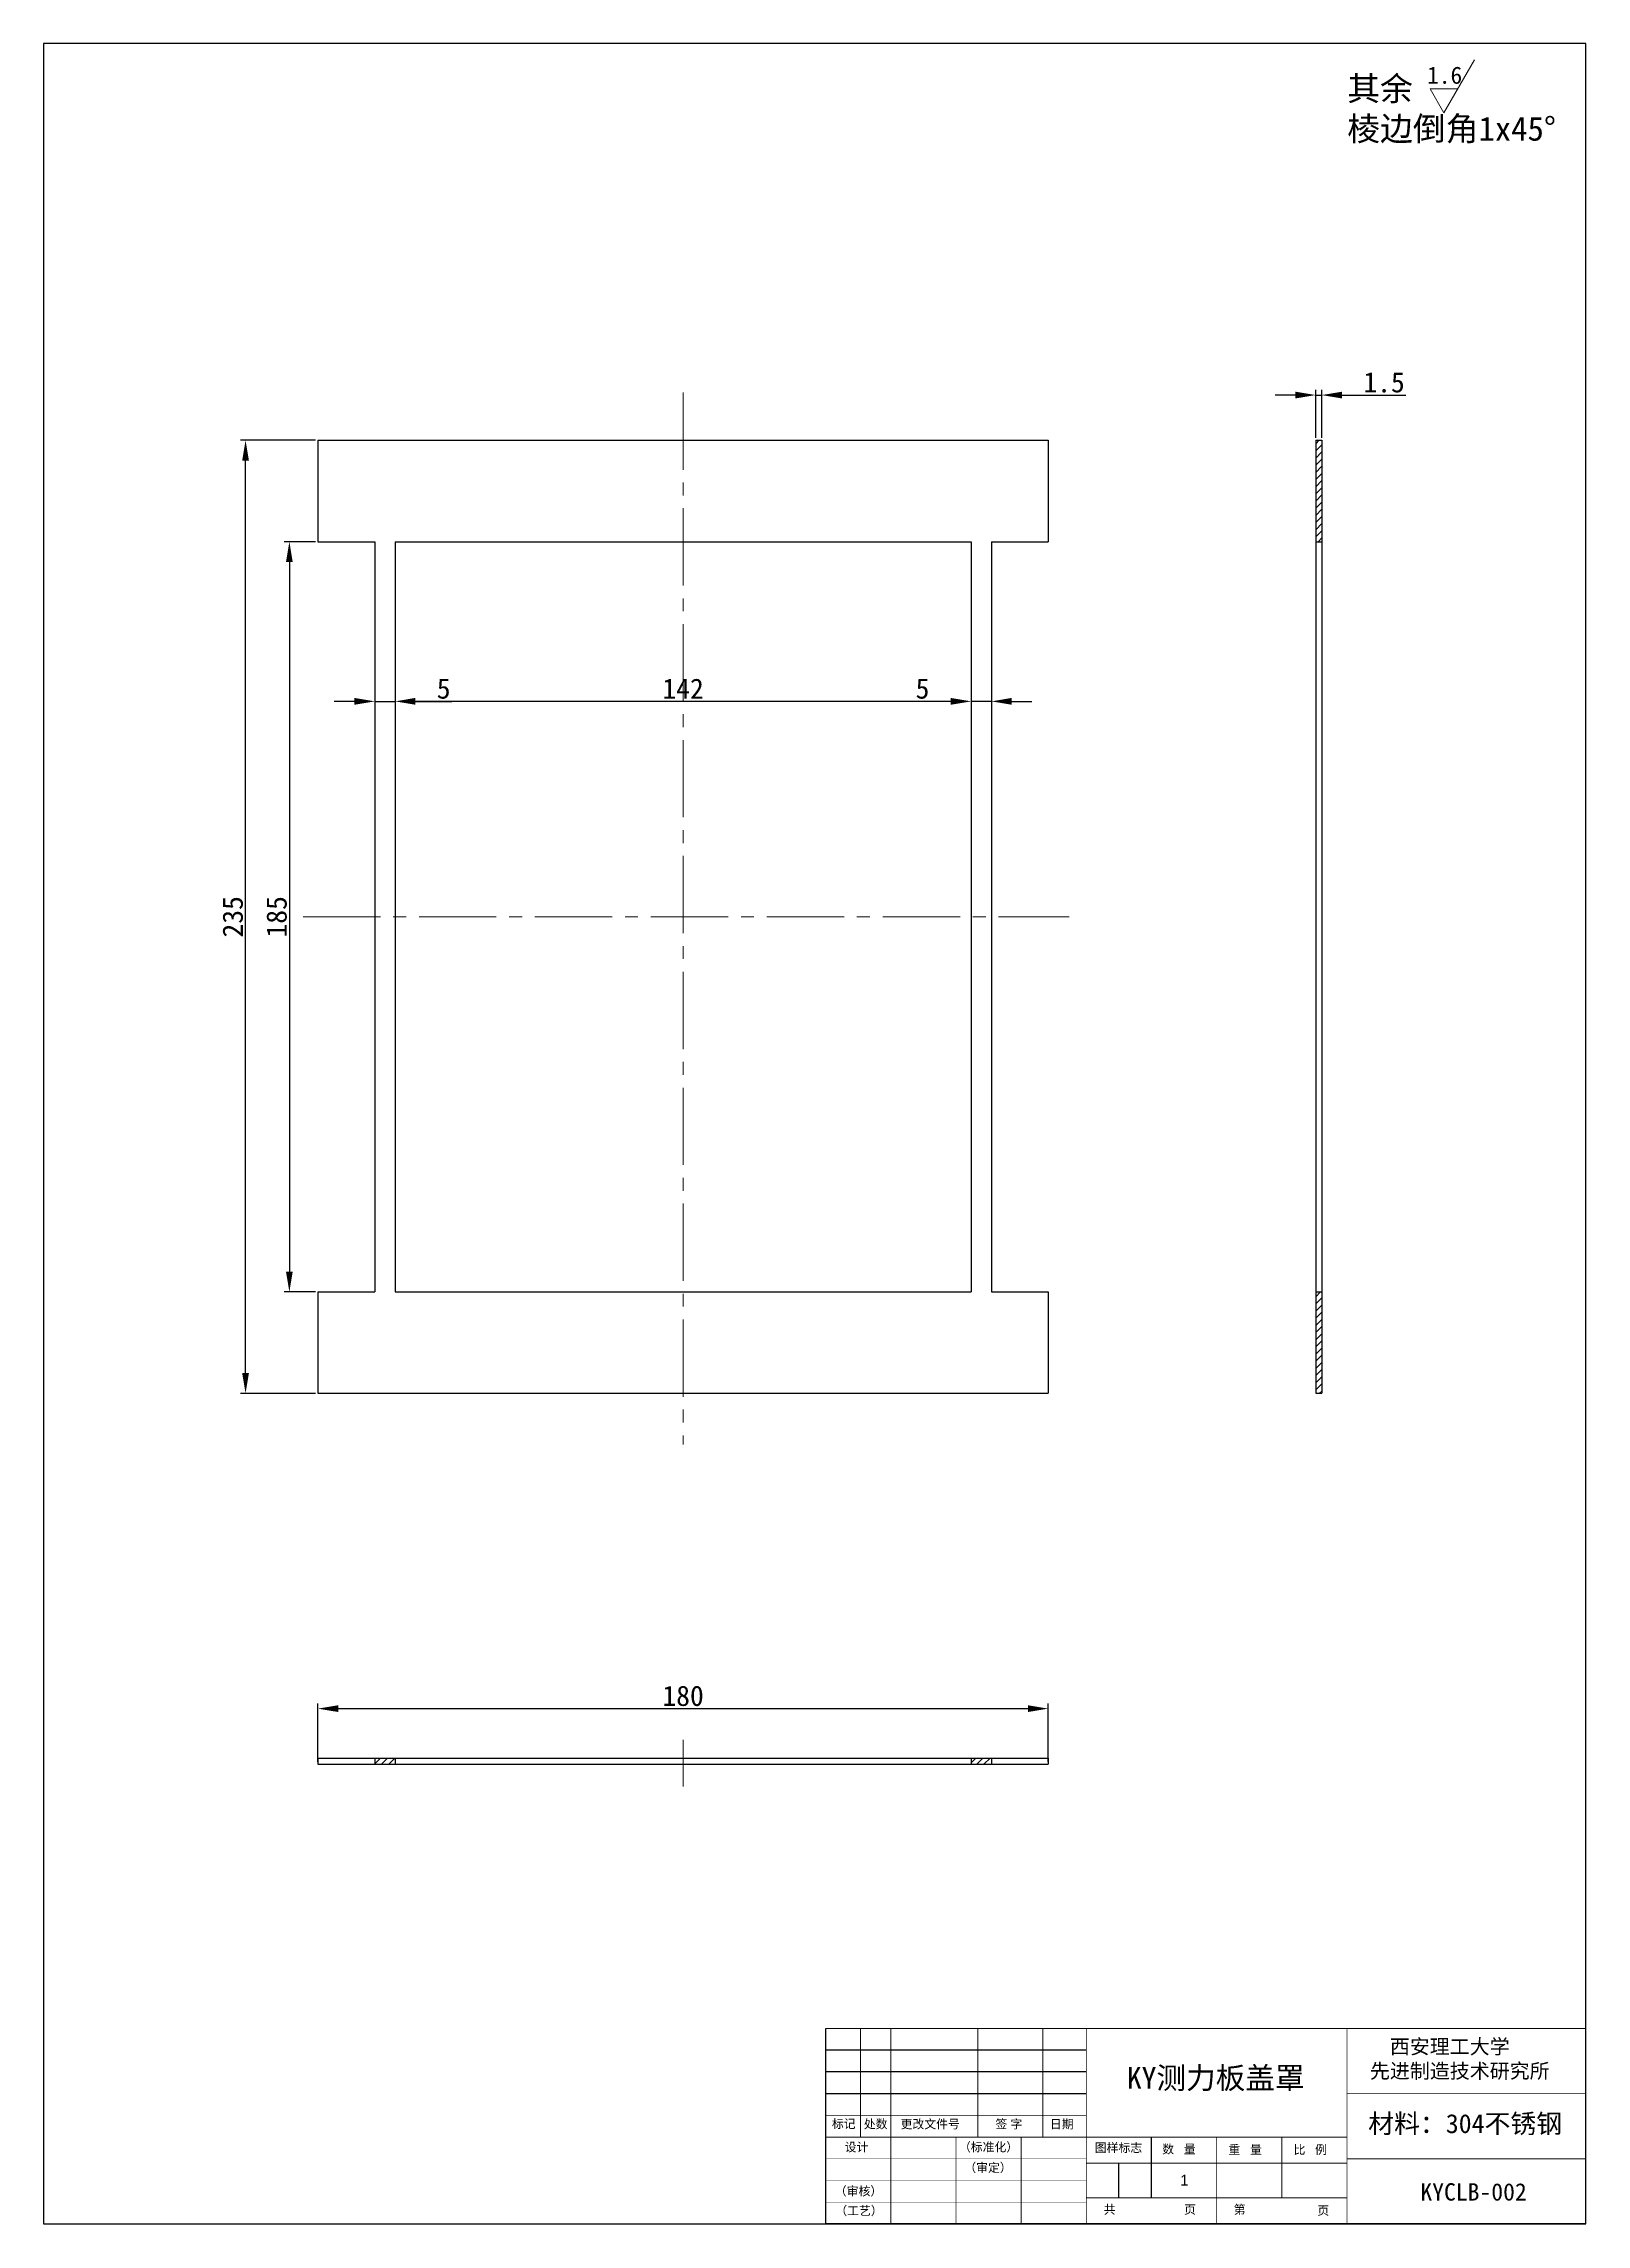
# Model space of a CAD drawing. Header units: inches. Extents: x -20 to 18950, y -1047 to 2551.
# Drawn here: x 18112 to 18492, y -1047 to -509 of the extents above; entities that cross this region are included whole.
import ezdxf

# ---------------------------------------------------------------- set-up
doc = ezdxf.new("R2010")
doc.units = ezdxf.units.IN
doc.header["$MEASUREMENT"] = 0
doc.header["$PDSIZE"] = -5
doc.linetypes.add('CENTER2', pattern=[28.574999, 19.049999, -3.175, 3.175, -3.175])
doc.layers.get('0').update_dxf_attribs({"lineweight": 30})
doc.layers.get('Defpoints').update_dxf_attribs({"lineweight": 18})
for name, color, linetype, lineweight in [('cen', 1, 'CENTER2', 20), ('con', 7, 'Continuous', 20), ('dim', 5, 'Continuous', 20), ('hat', 3, 'Continuous', 20), ('text', 6, 'Continuous', 20)]:
    doc.layers.add(name, color=color, linetype=linetype, lineweight=lineweight)
doc.styles.get("Standard").update_dxf_attribs({"font": ''})
doc.styles.get('Standard').set_extended_font_data('宋体')
doc.dimstyles.new('ISO-25', dxfattribs={"dimtxt": 5, "dimasz": 5, "dimexe": 1.25, "dimexo": 0.625, "dimtad": 1, "dimdsep": 46, "dimtxsty": 'Standard', "dimcen": 2.5, "dimdle": 10, "dimadec": 0, "dimazin": 0, "dimtfac": 1, "dimtmove": 0, "dimatfit": 3, "dimfxl": 1, "dimtolj": 1, "dimarcsym": 0})

msp = doc.modelspace()

# ---------------------------------------------------------------- texts
at = {"char_height": 2.14168, "attachment_point": 1}
for s, insert, width in [('\\fﾷￂￋￎ_GB2312|b0|i0|c134|p49;标记', (18305.881, -1021.202), 7.03938), ('\\fﾷￂￋￎ_GB2312|b0|i0|c134|p49;处数', (18313.741, -1021.282), 6.04629), ('\\fﾷￂￋￎ_GB2312|b0|i0|c134|p49;更改文件号', (18322.811, -1021.282), 20.43657), ('{\\fﾷￂￋￎ_GB2312|b0|i0|c134|p49;签 字}', (18346.186, -1021.282), 10.83917), ('\\fﾷￂￋￎ_GB2312|b0|i0|c134|p49;日期', (18359.615, -1021.282), 7.86019), ('\\fﾷￂￋￎ_GB2312|b0|i0|c134|p49;设计', (18309.025, -1026.956), 6.56247), ('\\fﾷￂￋￎ_GB2312|b0|i0|c134|p49;（标准化）', (18337.185, -1026.952), 17.65526), ('\\fﾷￂￋￎ_GB2312|b0|i0|c134|p49;图样标志', (18370.68, -1027.115), 27.45026), ('\\fﾷￂￋￎ_GB2312|b0|i0|c134|p49;（审定）', (18338.515, -1032.023), 16.68785), ('{\\fￋￎￌ￥|b0|i0|c134|p2;数   量}', (18387.308, -1027.46), 12.37776), ('{\\fﾷￂￋￎ_GB2312|b0|i0|c134|p49;重   量}', (18403.622, -1027.587), 11.97168), ('{\\fﾷￂￋￎ_GB2312|b0|i0|c134|p49;比   例}', (18419.684, -1027.587), 11.97168), ('\\fﾷￂￋￎ_GB2312|b0|i0|c134|p49;（审核）', (18306.59, -1037.818), 15.35766), ('\\fﾷￂￋￎ_GB2312|b0|i0|c134|p49;（工艺）', (18306.711, -1042.647), 17.77619), ('\\fﾷￂￋￎ_GB2312|b0|i0|c134|p49;共', (18372.879, -1042.342), 4.95799), ('\\fﾷￂￋￎ_GB2312|b0|i0|c134|p49;页', (18392.693, -1042.341), 0.4837), ('\\fﾷￂￋￎ_GB2312|b0|i0|c134|p49;页', (18425.547, -1042.597), 0.4837)]:
    msp.add_mtext(s, dxfattribs=dict(at, insert=insert, width=width))
at = {"insert": (18404.936, -1042.342), "char_height": 2.14168, "attachment_point": 1}
msp.add_mtext('\\fﾷￂￋￎ_GB2312|b0|i0|c134|p49;第', dxfattribs=at)
at = {"layer": 'con', "insert": (18438.507, -1001.422), "char_height": 3.60747, "width": 47.5545, "attachment_point": 1}
msp.add_mtext('{\\fTxt|b0|i0|c134|p2; \\fTxt|b0|i0|c0|p2; }西安理工大学{\\fTxt|b0|i0|c134|p2;\\P}先进制造技术研究所', dxfattribs=at)
at = {"layer": 'text', "attachment_point": 1}
for s, insert, char_height, width in [('1.6', (18452.604, -514.991), 4.234, 8.25568), ('其余{\\fￋￎￌ￥|b0|i0|c134|p2;\\P}棱边倒角1x45°', (18432.915, -517.461), 5.92764, 58.44431), ('KY测力板盖罩', (18378.594, -1008.275), 5.3542, 47.92335), ('材料：304不锈钢', (18438.083, -1019.886), 4.6753, 53.0646), ('{\\fￋￎￌ￥|b0|i0|c134|p2;1}', (18391.773, -1034.835), 2.6771, 4.37188), ('KYCLB-002', (18450.934, -1036.922), 4.2834, 26.29654)]:
    msp.add_mtext(s, dxfattribs=dict(at, insert=insert, char_height=char_height, width=width))

# ---------------------------------------------------------------- blocks, each defined once
blk = doc.blocks.new('*D316')
at = {"layer": 'Defpoints', "color": 0, "transparency": 16777216}
for p in [(18198.19, -632.15), (18340.19, -632.15), (18198.19, -671.52)]:
    blk.add_point(p, dxfattribs=at)
at = {"layer": 'dim', "color": 0, "linetype": 'Continuous', "lineweight": -2, "transparency": 16777216}
for p, q in [((18198.19, -632.77), (18198.19, -672.77)), ((18340.19, -632.77), (18340.19, -672.77)), ((18335.19, -671.52), (18203.19, -671.52))]:
    blk.add_line(p, q, dxfattribs=at)
at = {"layer": 'dim', "color": 0, "transparency": 16777216}
for points in [[(18203.19, -670.68), (18203.19, -672.35), (18198.19, -671.52)], [(18335.19, -670.68), (18335.19, -672.35), (18340.19, -671.52)]]:
    blk.add_solid(points, dxfattribs=at)
at = {"layer": 'dim', "color": 0, "transparency": 16777216, "insert": (18269.19, -668.39), "char_height": 5, "attachment_point": 5}
blk.add_mtext('\\A1;142', dxfattribs=at)
blk = doc.blocks.new('*D313')
at = {"layer": 'Defpoints', "color": 0, "transparency": 16777216}
for p in [(18193.19, -632.15), (18198.19, -632.15), (18193.19, -671.52)]:
    blk.add_point(p, dxfattribs=at)
at = {"layer": 'dim', "color": 0, "linetype": 'Continuous', "lineweight": -2, "transparency": 16777216}
for p, q in [((18193.19, -632.77), (18193.19, -672.77)), ((18198.19, -632.77), (18198.19, -672.77)), ((18188.19, -671.52), (18183.19, -671.52)), ((18193.19, -671.52), (18198.19, -671.52)), ((18203.19, -671.52), (18212.15, -671.52))]:
    blk.add_line(p, q, dxfattribs=at)
at = {"layer": 'dim', "color": 0, "transparency": 16777216}
for points in [[(18188.19, -670.68), (18188.19, -672.35), (18193.19, -671.52)], [(18203.19, -670.68), (18203.19, -672.35), (18198.19, -671.52)]]:
    blk.add_solid(points, dxfattribs=at)
at = {"layer": 'dim', "color": 0, "transparency": 16777216, "insert": (18210.17, -668.39), "char_height": 5, "attachment_point": 5}
blk.add_mtext('\\A1;5', dxfattribs=at)
blk = doc.blocks.new('*D312')
at = {"layer": 'Defpoints', "color": 0, "transparency": 16777216}
for p in [(18340.19, -632.15), (18345.19, -632.15), (18340.19, -671.52)]:
    blk.add_point(p, dxfattribs=at)
at = {"layer": 'dim', "color": 0, "linetype": 'Continuous', "lineweight": -2, "transparency": 16777216}
for p, q in [((18340.19, -632.77), (18340.19, -672.77)), ((18345.19, -632.77), (18345.19, -672.77)), ((18335.19, -671.52), (18326.23, -671.52)), ((18345.19, -671.52), (18340.19, -671.52)), ((18350.19, -671.52), (18355.19, -671.52))]:
    blk.add_line(p, q, dxfattribs=at)
at = {"layer": 'dim', "color": 0, "transparency": 16777216}
for points in [[(18335.19, -670.68), (18335.19, -672.35), (18340.19, -671.52)], [(18350.19, -670.68), (18350.19, -672.35), (18345.19, -671.52)]]:
    blk.add_solid(points, dxfattribs=at)
at = {"layer": 'dim', "color": 0, "transparency": 16777216, "insert": (18328.21, -668.39), "char_height": 5, "attachment_point": 5}
blk.add_mtext('\\A1;5', dxfattribs=at)
blk = doc.blocks.new('*D314')
at = {"layer": 'Defpoints', "color": 0, "transparency": 16777216}
for p in [(18161.34, -607.15), (18179.19, -607.15), (18179.19, -842.15)]:
    blk.add_point(p, dxfattribs=at)
at = {"layer": 'dim', "color": 0, "linetype": 'Continuous', "lineweight": -2, "transparency": 16777216}
for p, q in [((18178.57, -607.15), (18160.09, -607.15)), ((18161.34, -837.15), (18161.34, -612.15)), ((18178.57, -842.15), (18160.09, -842.15))]:
    blk.add_line(p, q, dxfattribs=at)
at = {"layer": 'dim', "color": 0, "transparency": 16777216}
for points in [[(18160.51, -612.15), (18162.17, -612.15), (18161.34, -607.15)], [(18160.51, -837.15), (18162.17, -837.15), (18161.34, -842.15)]]:
    blk.add_solid(points, dxfattribs=at)
at = {"layer": 'dim', "color": 0, "transparency": 16777216, "insert": (18158.21, -724.65), "char_height": 5, "attachment_point": 5, "rotation": 90}
blk.add_mtext('\\A1;235', dxfattribs=at)
blk = doc.blocks.new('*D315')
at = {"layer": 'Defpoints', "color": 0, "transparency": 16777216}
for p in [(18179.19, -632.15), (18172.14, -817.15), (18179.19, -817.15)]:
    blk.add_point(p, dxfattribs=at)
at = {"layer": 'dim', "color": 0, "linetype": 'Continuous', "lineweight": -2, "transparency": 16777216}
for p, q in [((18178.57, -632.15), (18170.89, -632.15)), ((18172.14, -637.15), (18172.14, -812.15)), ((18178.57, -817.15), (18170.89, -817.15))]:
    blk.add_line(p, q, dxfattribs=at)
at = {"layer": 'dim', "color": 0, "transparency": 16777216}
for points in [[(18171.31, -637.15), (18172.97, -637.15), (18172.14, -632.15)], [(18171.31, -812.15), (18172.97, -812.15), (18172.14, -817.15)]]:
    blk.add_solid(points, dxfattribs=at)
at = {"layer": 'dim', "color": 0, "transparency": 16777216, "insert": (18169.02, -724.65), "char_height": 5, "attachment_point": 5, "rotation": 90}
blk.add_mtext('\\A1;185', dxfattribs=at)
blk = doc.blocks.new('*D317')
at = {"layer": 'Defpoints', "color": 0, "transparency": 16777216}
for p in [(18426.63, -595.99), (18425.13, -607.15), (18426.63, -607.15)]:
    blk.add_point(p, dxfattribs=at)
at = {"layer": 'dim', "color": 0, "linetype": 'Continuous', "lineweight": -2, "transparency": 16777216}
for p, q in [((18420.13, -595.99), (18415.13, -595.99)), ((18425.13, -606.52), (18425.13, -594.74)), ((18425.13, -595.99), (18426.63, -595.99)), ((18426.63, -606.52), (18426.63, -594.74)), ((18431.63, -595.99), (18447.35, -595.99))]:
    blk.add_line(p, q, dxfattribs=at)
at = {"layer": 'dim', "color": 0, "transparency": 16777216}
for points in [[(18420.13, -595.16), (18420.13, -596.82), (18425.13, -595.99)], [(18431.63, -595.16), (18431.63, -596.82), (18426.63, -595.99)]]:
    blk.add_solid(points, dxfattribs=at)
at = {"layer": 'dim', "color": 0, "transparency": 16777216, "insert": (18441.99, -592.87), "char_height": 5, "attachment_point": 5}
blk.add_mtext('\\A1;1.5', dxfattribs=at)
blk = doc.blocks.new('*D318')
at = {"layer": 'Defpoints', "color": 0, "transparency": 16777216}
for p in [(18359.19, -919.9), (18179.19, -933.62), (18359.19, -933.62)]:
    blk.add_point(p, dxfattribs=at)
at = {"layer": 'dim', "color": 0, "linetype": 'Continuous', "lineweight": -2, "transparency": 16777216}
for p, q in [((18179.19, -933), (18179.19, -918.65)), ((18359.19, -933), (18359.19, -918.65)), ((18184.19, -919.9), (18354.19, -919.9))]:
    blk.add_line(p, q, dxfattribs=at)
at = {"layer": 'dim', "color": 0, "transparency": 16777216}
for points in [[(18184.19, -919.06), (18184.19, -920.73), (18179.19, -919.9)], [(18354.19, -919.06), (18354.19, -920.73), (18359.19, -919.9)]]:
    blk.add_solid(points, dxfattribs=at)
at = {"layer": 'dim', "color": 0, "transparency": 16777216, "insert": (18269.19, -916.77), "char_height": 5, "attachment_point": 5}
blk.add_mtext('\\A1;180', dxfattribs=at)

# ---------------------------------------------------------------- dimensions: what is measured, and where the dimension line sits
at = {"layer": 'dim'}
for base, p1, p2, picture, middle in [((18426.628, -595.991), (18425.128, -607.147), (18426.628, -607.147), '*D317', (18441.988, -592.866)), ((18198.192, -671.518), (18340.192, -632.147), (18198.192, -632.147), '*D316', (18269.192, -668.393)), ((18359.192, -919.896), (18179.192, -933.622), (18359.192, -933.622), '*D318', (18269.192, -916.771))]:
    dim = msp.add_linear_dim(base=base, p1=p1, p2=p2, dimstyle='ISO-25', dxfattribs=at)
    dim.commit()
    dim.dimension.update_dxf_attribs({"geometry": picture, "text_midpoint": middle})
dim = msp.add_linear_dim(base=(18161.339, -607.147), p1=(18179.192, -842.147), p2=(18179.192, -607.147), angle=90, dimstyle='ISO-25', dxfattribs=at)
dim.commit()
dim.dimension.update_dxf_attribs({"geometry": '*D314', "text_midpoint": (18161.339, -724.647), "dimtype": 160})
dim = msp.add_linear_dim(base=(18172.141, -817.147), p1=(18179.192, -632.147), p2=(18179.192, -817.147), angle=90, dimstyle='ISO-25', dxfattribs=at)
dim.commit()
dim.dimension.update_dxf_attribs({"geometry": '*D315', "text_midpoint": (18169.016, -724.647)})
for base, p1, p2, picture, middle in [((18193.192, -671.518), (18198.192, -632.147), (18193.192, -632.147), '*D313', (18210.172, -671.518)), ((18340.192, -671.518), (18345.192, -632.147), (18340.192, -632.147), '*D312', (18328.212, -671.518))]:
    dim = msp.add_linear_dim(base=base, p1=p1, p2=p2, dimstyle='ISO-25', dxfattribs=at)
    dim.commit()
    dim.dimension.update_dxf_attribs({"geometry": picture, "text_midpoint": middle, "dimtype": 160})

# ---------------------------------------------------------------- hatches: boundary and pattern name
at = {"layer": 'hat'}
h = msp.add_hatch(dxfattribs=at)
h.set_pattern_fill('ANSI31', color=3, scale=10)
h.set_pattern_definition([(45, (0, -22.5409), (-0.88388348, 0.88388348), [])])
h.paths.add_polyline_path([(18426.628, -817.147), (18425.128, -817.147), (18425.128, -842.147), (18426.628, -842.147)])
h.paths.add_polyline_path([(18426.628, -607.147), (18425.128, -607.147), (18425.128, -632.147), (18426.628, -632.147)])
h = msp.add_hatch(dxfattribs=at)
h.set_pattern_fill('ANSI31', color=3, scale=10)
h.set_pattern_definition([(45, (16.6737, -4.0148), (-0.88388348, 0.88388348), [])])
h.paths.add_polyline_path([(18193.192, -932.122), (18193.192, -933.622), (18198.192, -933.622), (18198.192, -932.122)])
h.paths.add_polyline_path([(18345.192, -932.122), (18340.192, -932.122), (18340.192, -933.622), (18345.192, -933.622)])

# ---------------------------------------------------------------- linework, layer by layer
for p, q in [((18491.751, -509.328), (18111.563, -509.328)), ((18111.563, -509.328), (18111.563, -1046.966)), ((18491.751, -1046.966), (18491.751, -509.328)), ((18179.192, -607.147), (18359.192, -607.147)), ((18179.192, -607.147), (18179.192, -632.147)), ((18359.192, -607.147), (18359.192, -632.147)), ((18425.128, -607.147), (18426.628, -607.147)), ((18425.128, -607.147), (18425.128, -842.147)), ((18426.628, -607.147), (18426.628, -842.147)), ((18179.192, -632.147), (18193.192, -632.147)), ((18193.192, -632.147), (18193.192, -817.147)), ((18198.192, -632.147), (18340.192, -632.147)), ((18198.192, -632.147), (18198.192, -817.147)), ((18340.192, -632.147), (18340.192, -817.147)), ((18345.192, -632.147), (18345.192, -817.147)), ((18345.192, -632.147), (18359.192, -632.147)), ((18425.128, -632.147), (18426.628, -632.147)), ((18179.192, -817.147), (18193.192, -817.147)), ((18179.192, -817.147), (18179.192, -842.147)), ((18198.192, -817.147), (18340.192, -817.147)), ((18345.192, -817.147), (18359.192, -817.147)), ((18359.192, -817.147), (18359.192, -842.147)), ((18425.128, -817.147), (18426.628, -817.147)), ((18179.192, -842.147), (18269.192, -842.147)), ((18269.192, -842.147), (18359.192, -842.147)), ((18425.128, -842.147), (18426.628, -842.147)), ((18179.192, -932.122), (18179.192, -933.622)), ((18179.192, -932.122), (18359.192, -932.122)), ((18179.192, -933.622), (18359.192, -933.622)), ((18193.192, -932.122), (18193.192, -933.622)), ((18198.192, -932.122), (18198.192, -933.622)), ((18340.192, -932.122), (18340.192, -933.622)), ((18345.192, -932.122), (18345.192, -933.622)), ((18359.192, -932.122), (18359.192, -933.622)), ((18304.354, -1046.966), (18304.354, -998.779)), ((18368.604, -1004.133), (18304.354, -1004.133)), ((18368.604, -1009.487), (18304.354, -1009.487)), ((18368.604, -1014.841), (18304.354, -1014.841)), ((18384.667, -1031.975), (18384.667, -1025.55)), ((18376.635, -1040.541), (18376.635, -1031.975)), ((18384.667, -1040.541), (18384.667, -1031.975)), ((18111.563, -1046.966), (18491.751, -1046.966)), ((18491.751, -1046.966), (18304.354, -1046.966))]:
    msp.add_line(p, q)
for points, const_width in [([(18491.751, -998.779), (18304.354, -998.779)], 0.214), ([(18312.92, -1025.55), (18312.92, -998.779)], 0.214), ([(18341.833, -1025.55), (18341.833, -998.779)], 0.214), ([(18357.896, -1025.55), (18357.896, -998.779)], 0.214), ([(18432.854, -1046.966), (18432.854, -998.779)], 0.214), ([(18491.751, -1014.841), (18432.854, -1014.841)], 0.214), ([(18368.604, -1020.195), (18304.354, -1020.195)], 0.214), ([(18432.854, -1025.55), (18304.354, -1025.55)], 0.214), ([(18336.479, -1046.966), (18336.479, -1025.55)], 0.214), ([(18352.541, -1046.966), (18352.541, -1025.55)], 0.214), ([(18400.729, -1046.966), (18400.729, -1025.55)], 0.214), ([(18416.792, -1040.541), (18416.792, -1025.55)], 0.214), ([(18368.604, -1030.904), (18304.354, -1030.904)], 0.107), ([(18368.604, -1031.975), (18432.854, -1031.975)], 0.214), ([(18491.751, -1030.904), (18432.854, -1030.904)], 0.214), ([(18368.604, -1036.258), (18304.354, -1036.258)], 0.107), ([(18368.604, -1041.612), (18304.354, -1041.612)], 0.107), ([(18368.604, -1040.541), (18432.854, -1040.541)], 0.214), ([(18368.604, -1046.966), (18304.354, -1046.966)], 0.214)]:
    msp.add_lwpolyline(points, dxfattribs=dict(const_width=const_width))
at = {"const_width": 0.214, "flags": 128}
for points in [[(18320.416, -1046.966), (18320.416, -1025.55), (18320.416, -998.779)], [(18368.604, -1046.966), (18368.604, -998.779)]]:
    msp.add_lwpolyline(points, dxfattribs=at)
at = {"layer": 'cen'}
for p, q in [((18269.192, -595.338), (18269.192, -854.796)), ((18175.529, -724.647), (18364.331, -724.647)), ((18269.192, -927.552), (18269.192, -939.085))]:
    msp.add_line(p, q, dxfattribs=at)
at = {"layer": 'text'}
for p, q in [((18456.719, -526.377), (18464.263, -513.31)), ((18453.331, -520.51), (18456.719, -526.377))]:
    msp.add_line(p, q, dxfattribs=at)
at = {"layer": 'text', "ltscale": 0.3}
msp.add_line((18453.331, -520.51), (18460.106, -520.51), dxfattribs=at)

msp.set_redraw_order([(e.dxf.handle, doc.entitydb.next_handle()) for e in msp.query("TEXT MTEXT ATTDEF DIMENSION ARC_DIMENSION")])  # texts and dimensions are drawn at this point

doc.saveas('drawing.dxf')
